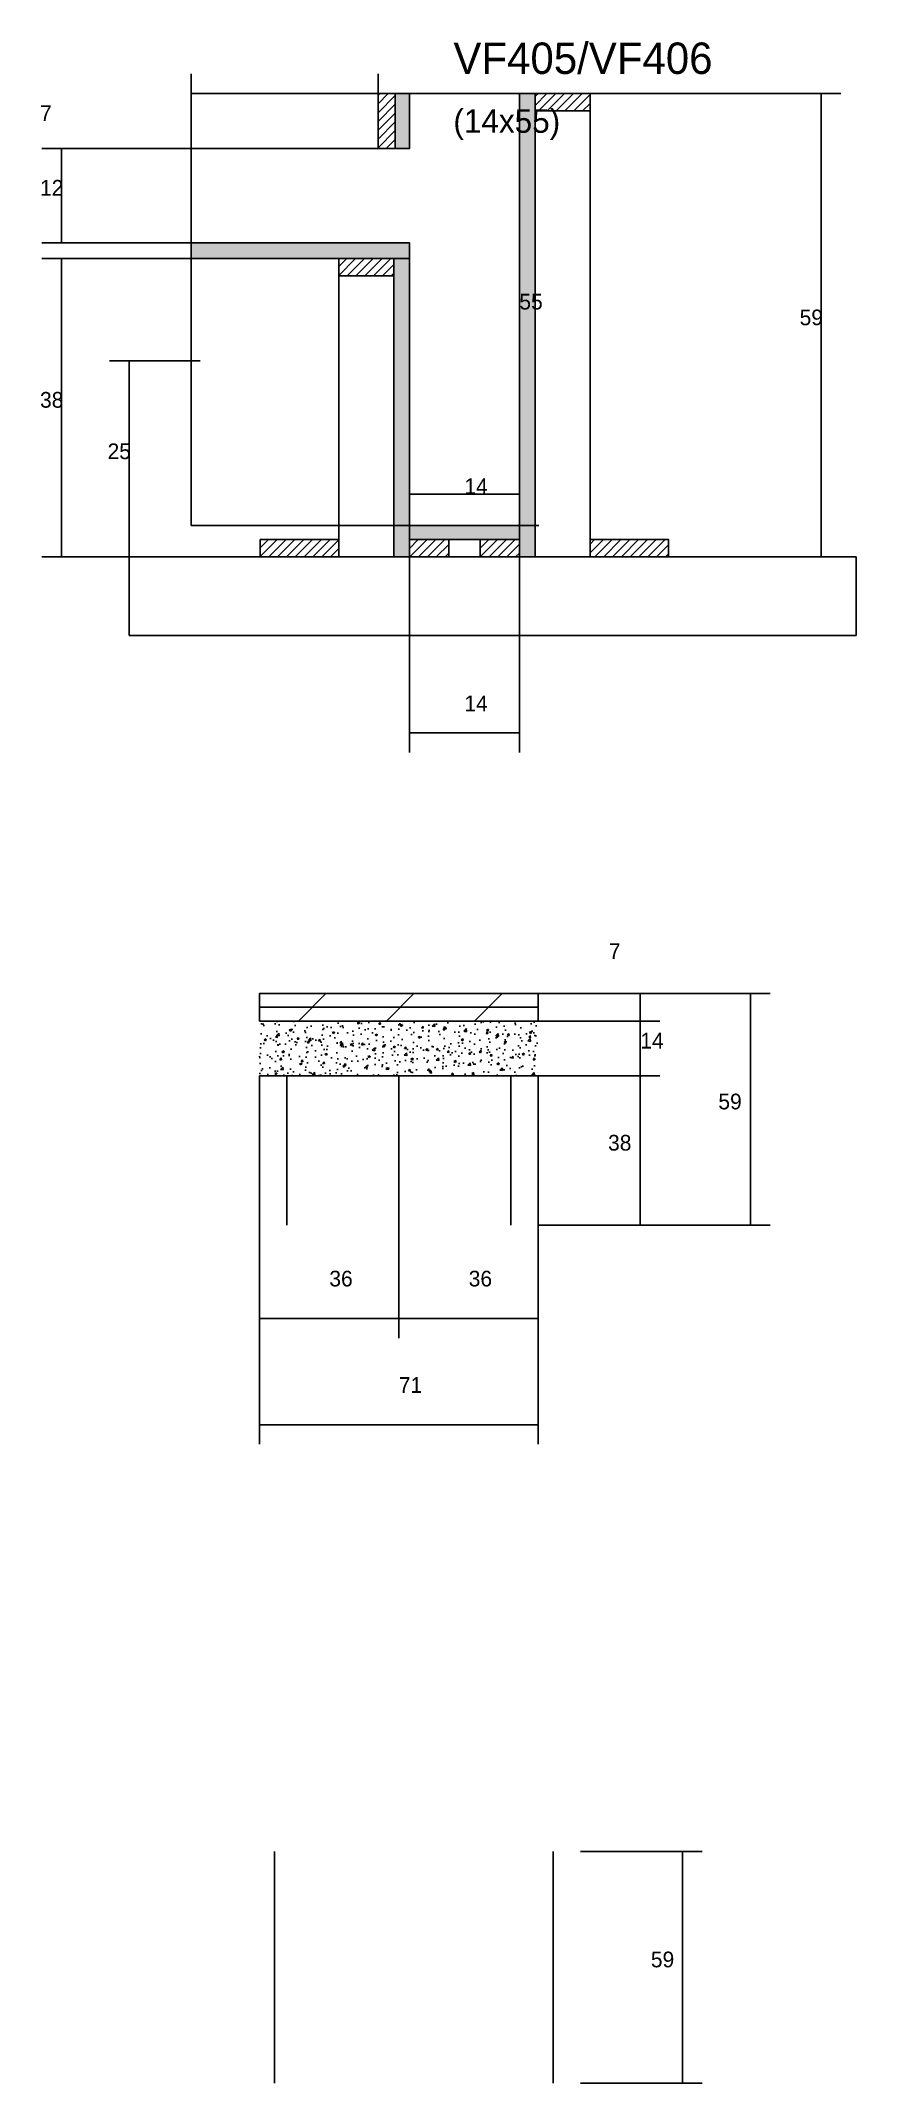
# Model space of a CAD drawing. Header units: metres. Extents: x -2848 to 22762, y -45195 to 1016.
# Drawn here: x 1495 to 1703, y -9307 to -8787 of the extents above; entities that cross this region are included whole.
import ezdxf

# ---------------------------------------------------------------- set-up
doc = ezdxf.new("R2010")
doc.units = ezdxf.units.M
for name, color, linetype in [('CONCRETO', 251, 'Continuous'), ('COTA', 4, 'Continuous'), ('Cota Seção (2x)', 4, 'Continuous'), ('Hachura', 253, 'Continuous'), ('Madeira', 126, 'Continuous'), ('Painéis', 200, 'Continuous'), ('REAPROVEITAMENTO', 251, 'Continuous'), ('SARR_2.2x7', 40, 'Continuous'), ('Texto Seção', 7, 'Continuous')]:
    doc.layers.add(name, color=color, linetype=linetype)

msp = doc.modelspace()

# ---------------------------------------------------------------- texts
at = {"layer": 'COTA'}
for s, p in [('7', (1494.7, -8807)), ('12', (1494.7, -8826)), ('59', (1688.2, -8859)), ('38', (1494.7, -8880)), ('25', (1511.9, -8893.1)), ('14', (1602.8, -8957.3)), ('71', (1586.1, -9130.9))]:
    msp.add_text(s, height=4, dxfattribs=at).set_placement(p)
at = {"layer": 'Cota Seção (2x)'}
for s, p in [('55', (1616.8, -8855)), ('14', (1602.8, -8902)), ('7', (1639.6, -9020.4)), ('14', (1647.6, -9043.2)), ('59', (1667.5, -9058.7)), ('38', (1639.4, -9069.2)), ('36', (1568.4, -9103.8)), ('36', (1603.9, -9103.8)), ('59', (1650.3, -9277.2))]:
    msp.add_text(s, height=4, dxfattribs=at).set_placement(p)
at = {"layer": 'Texto Seção'}
for s, height, p in [('VF405/VF406', 8, (1600, -8795)), ('(14x55)', 6, (1600, -8810))]:
    msp.add_text(s, height=height, dxfattribs=at).set_placement(p)

# ---------------------------------------------------------------- hatches: boundary and pattern name
at = {"layer": 'COTA'}
h = msp.add_hatch(dxfattribs=at)
h.set_pattern_fill('AR-CONC', scale=0.03)
h.paths.add_polyline_path([(1550.6, -9036.2), (1550.6, -9050.2), (1550.6, -9050.2), (1621.6, -9050.2), (1621.6, -9050.2), (1621.6, -9036.2), (1621.6, -9036.2), (1550.6, -9036.2)])
at = {"layer": 'Hachura'}
h = msp.add_hatch(dxfattribs=at)
h.set_pattern_fill('ANSI31', scale=0.5)
h.paths.add_polyline_path([(1580.8, -8814), (1585.2, -8814), (1585.2, -8814), (1585.2, -8800), (1585.2, -8800), (1580.8, -8800), (1580.8, -8800), (1580.8, -8814)])
h = msp.add_hatch(color=8, dxfattribs=at)
h.dxf.hatch_style = 1
h.paths.add_polyline_path([(1585.2, -8800), (1588.8, -8800), (1588.8, -8800), (1588.8, -8814), (1588.8, -8814), (1585.2, -8814), (1585.2, -8814), (1585.2, -8800)])
h = msp.add_hatch(color=8, dxfattribs=at)
h.dxf.hatch_style = 1
h.paths.add_polyline_path([(1620.8, -8800), (1616.8, -8800), (1616.8, -8800), (1616.8, -8918), (1616.8, -8918), (1620.8, -8918), (1620.8, -8918), (1620.8, -8800)])
h = msp.add_hatch(dxfattribs=at)
h.set_pattern_fill('ANSI31', scale=0.5)
h.paths.add_polyline_path([(1620.8, -8804.4), (1620.8, -8800), (1620.8, -8800), (1634.8, -8800), (1634.8, -8800), (1634.8, -8804.4), (1634.8, -8804.4), (1620.8, -8804.4)])
h = msp.add_hatch(color=8, dxfattribs=at)
h.dxf.hatch_style = 1
h.paths.add_polyline_path([(1588.8, -8842), (1588.8, -8838), (1588.8, -8838), (1533.2, -8838), (1533.2, -8838), (1533.2, -8842), (1533.2, -8842), (1588.8, -8842)])
h = msp.add_hatch(dxfattribs=at)
h.set_pattern_fill('ANSI31', scale=0.5)
h.paths.add_polyline_path([(1584.8, -8846.4), (1584.8, -8842), (1584.8, -8842), (1570.8, -8842), (1570.8, -8842), (1570.8, -8846.4), (1570.8, -8846.4), (1584.8, -8846.4)])
h = msp.add_hatch(color=8, dxfattribs=at)
h.dxf.hatch_style = 1
h.paths.add_polyline_path([(1588.8, -8838), (1584.8, -8838), (1584.8, -8838), (1584.8, -8918), (1584.8, -8918), (1588.8, -8918), (1588.8, -8918), (1588.8, -8838)])
h = msp.add_hatch(dxfattribs=at)
h.set_pattern_fill('ANSI31', scale=0.5)
h.paths.add_polyline_path([(1550.8, -8918), (1550.8, -8913.6), (1550.8, -8913.6), (1570.8, -8913.6), (1570.8, -8913.6), (1570.8, -8918), (1570.8, -8918), (1550.8, -8918)])
h = msp.add_hatch(color=8, dxfattribs=at)
h.dxf.hatch_style = 1
h.paths.add_polyline_path([(1616.8, -8913.6), (1616.8, -8910), (1616.8, -8910), (1588.8, -8910), (1588.8, -8910), (1588.8, -8913.6), (1588.8, -8913.6), (1616.8, -8913.6)])
h = msp.add_hatch(dxfattribs=at)
h.set_pattern_fill('ANSI31', scale=0.5)
h.paths.add_polyline_path([(1588.8, -8918), (1588.8, -8913.6), (1588.8, -8913.6), (1598.8, -8913.6), (1598.8, -8913.6), (1598.8, -8918), (1598.8, -8918), (1588.8, -8918)])
h = msp.add_hatch(dxfattribs=at)
h.set_pattern_fill('ANSI31', scale=0.5)
h.paths.add_polyline_path([(1616.8, -8918), (1616.8, -8913.6), (1616.8, -8913.6), (1606.8, -8913.6), (1606.8, -8913.6), (1606.8, -8918), (1606.8, -8918), (1616.8, -8918)])
h = msp.add_hatch(dxfattribs=at)
h.set_pattern_fill('ANSI31', scale=0.5)
h.paths.add_polyline_path([(1654.8, -8918), (1654.8, -8913.6), (1654.8, -8913.6), (1634.8, -8913.6), (1634.8, -8913.6), (1634.8, -8918), (1634.8, -8918), (1654.8, -8918)])
at = {"layer": 'REAPROVEITAMENTO'}
h = msp.add_hatch(dxfattribs=at)
h.set_pattern_fill('ANSI31', scale=5)
h.paths.add_polyline_path([(1550.6, -9029.2), (1550.6, -9036.2), (1550.6, -9036.2), (1621.6, -9036.2), (1621.6, -9036.2), (1621.6, -9029.2), (1621.6, -9029.2), (1550.6, -9029.2)])

# ---------------------------------------------------------------- linework, layer by layer
at = {"layer": 'CONCRETO'}
for points in [[(1533.2, -8838), (1533.2, -8814), (1588.8, -8814), (1588.8, -8800), (1616.8, -8800), (1616.8, -8910), (1588.8, -8910), (1588.8, -8838)], [(1533.2, -8910), (1616.8, -8910), (1616.8, -8800), (1533.2, -8800)]]:
    msp.add_lwpolyline(points, close=True, dxfattribs=at)
at = {"layer": 'COTA'}
for p, q in [((1533.2, -8814), (1533.2, -8795)), ((1580.8, -8800), (1580.8, -8795)), ((1533.2, -8800), (1580.8, -8800)), ((1634.8, -8800), (1698.7, -8800)), ((1693.7, -8918), (1693.7, -8800)), ((1533.2, -8814), (1495.2, -8814)), ((1500.2, -8838), (1500.2, -8814)), ((1533.2, -8838), (1495.2, -8838)), ((1533.2, -8842), (1495.2, -8842)), ((1500.2, -8918), (1500.2, -8842)), ((1535.5, -8868.1), (1512.4, -8868.1)), ((1517.4, -8918), (1517.4, -8868.1)), ((1555.2, -8918), (1495.2, -8918)), ((1525.5, -8918), (1512.4, -8918)), ((1588.8, -8918), (1588.8, -8967.8)), ((1616.8, -8918), (1616.8, -8967.8)), ((1650.4, -8918), (1698.7, -8918)), ((1588.8, -8962.8), (1616.8, -8962.8)), ((1550.6, -9088.2), (1550.6, -9144)), ((1621.6, -9088.2), (1621.6, -9144)), ((1550.6, -9139), (1621.6, -9139))]:
    msp.add_line(p, q, dxfattribs=at)
at = {"layer": 'Cota Seção (2x)'}
for p, q in [((1616.8, -8910), (1616.8, -8800)), ((1616.8, -8800), (1621.8, -8800)), ((1588.8, -8918), (1588.8, -8897)), ((1616.8, -8918), (1616.8, -8897)), ((1588.8, -8902), (1616.8, -8902)), ((1616.8, -8910), (1621.8, -8910)), ((1621.6, -9029.2), (1652.6, -9029.2)), ((1621.6, -9029.2), (1680.7, -9029.2)), ((1647.6, -9036.2), (1647.6, -9029.2)), ((1675.7, -9088.2), (1675.7, -9029.2)), ((1621.6, -9036.2), (1652.6, -9036.2)), ((1621.6, -9036.2), (1652.6, -9036.2)), ((1647.6, -9050.2), (1647.6, -9036.2)), ((1621.6, -9050.2), (1652.6, -9050.2)), ((1621.6, -9050.2), (1652.6, -9050.2)), ((1647.6, -9088.2), (1647.6, -9050.2)), ((1550.6, -9088.2), (1550.6, -9117)), ((1586.1, -9088.2), (1586.1, -9117)), ((1586.1, -9088.2), (1586.1, -9117)), ((1621.6, -9088.2), (1652.6, -9088.2)), ((1621.6, -9088.2), (1680.7, -9088.2)), ((1621.6, -9088.2), (1621.6, -9117)), ((1550.6, -9112), (1586.1, -9112)), ((1586.1, -9112), (1621.6, -9112)), ((1632.4, -9247.7), (1663.4, -9247.7)), ((1658.4, -9306.7), (1658.4, -9247.7)), ((1632.4, -9306.7), (1663.4, -9306.7))]:
    msp.add_line(p, q, dxfattribs=at)
at = {"layer": 'Madeira'}
for points in [[(1580.8, -8814), (1585.2, -8814), (1585.2, -8800), (1580.8, -8800)], [(1620.8, -8804.4), (1620.8, -8800), (1634.8, -8800), (1634.8, -8804.4)], [(1620.8, -8800), (1634.8, -8800), (1634.8, -8918), (1620.8, -8918)], [(1584.8, -8846.4), (1584.8, -8842), (1570.8, -8842), (1570.8, -8846.4)], [(1584.8, -8842), (1570.8, -8842), (1570.8, -8918), (1584.8, -8918)], [(1550.8, -8918), (1550.8, -8913.6), (1570.8, -8913.6), (1570.8, -8918)], [(1588.8, -8918), (1588.8, -8913.6), (1598.8, -8913.6), (1598.8, -8918)], [(1616.8, -8918), (1616.8, -8913.6), (1606.8, -8913.6), (1606.8, -8918)], [(1654.8, -8918), (1654.8, -8913.6), (1634.8, -8913.6), (1634.8, -8918)], [(1517.4, -8938), (1702.6, -8938), (1702.6, -8918), (1517.4, -8918)]]:
    msp.add_lwpolyline(points, close=True, dxfattribs=at)
at = {"layer": 'Painéis'}
for p, q in [((1616.8, -8918), (1616.8, -8800)), ((1533.2, -8838), (1588.8, -8838)), ((1533.2, -8842), (1533.2, -8838)), ((1588.8, -8842), (1588.8, -8838)), ((1588.8, -8918), (1588.8, -8842)), ((1588.8, -8910), (1616.8, -8910)), ((1588.8, -8913.6), (1588.8, -8910)), ((1616.8, -8913.6), (1616.8, -8910)), ((1550.6, -9029.2), (1621.6, -9029.2)), ((1621.6, -9036.2), (1621.6, -9029.2)), ((1550.6, -9036.2), (1621.6, -9036.2)), ((1550.6, -9050.2), (1621.6, -9050.2)), ((1550.6, -9088.2), (1550.6, -9050.2)), ((1586.1, -9088.2), (1586.1, -9050.2)), ((1621.6, -9088.2), (1621.6, -9050.2))]:
    msp.add_line(p, q, dxfattribs=at)
for points in [[(1585.2, -8800), (1588.8, -8800), (1588.8, -8814), (1585.2, -8814)], [(1620.8, -8800), (1616.8, -8800), (1616.8, -8918), (1620.8, -8918)], [(1588.8, -8842), (1588.8, -8838), (1533.2, -8838), (1533.2, -8842)], [(1584.8, -8842), (1588.8, -8842), (1588.8, -8918), (1584.8, -8918)], [(1616.8, -8913.6), (1616.8, -8910), (1588.8, -8910), (1588.8, -8913.6)], [(1550.6, -9036.2), (1621.6, -9036.2), (1621.6, -9029.2), (1550.6, -9029.2)]]:
    msp.add_lwpolyline(points, close=True, dxfattribs=at)
at = {"layer": 'SARR_2.2x7'}
for p, q in [((1550.6, -9032.7), (1621.6, -9032.7)), ((1557.6, -9088.2), (1557.6, -9050.2)), ((1614.6, -9088.2), (1614.6, -9050.2)), ((1554.4, -9306.7), (1554.4, -9247.7)), ((1625.4, -9306.7), (1625.4, -9247.7))]:
    msp.add_line(p, q, dxfattribs=at)

msp.set_redraw_order([(e.dxf.handle, doc.entitydb.next_handle()) for e in msp.query("TEXT MTEXT ATTDEF DIMENSION ARC_DIMENSION")])  # texts and dimensions are drawn at this point

doc.saveas('drawing.dxf')
